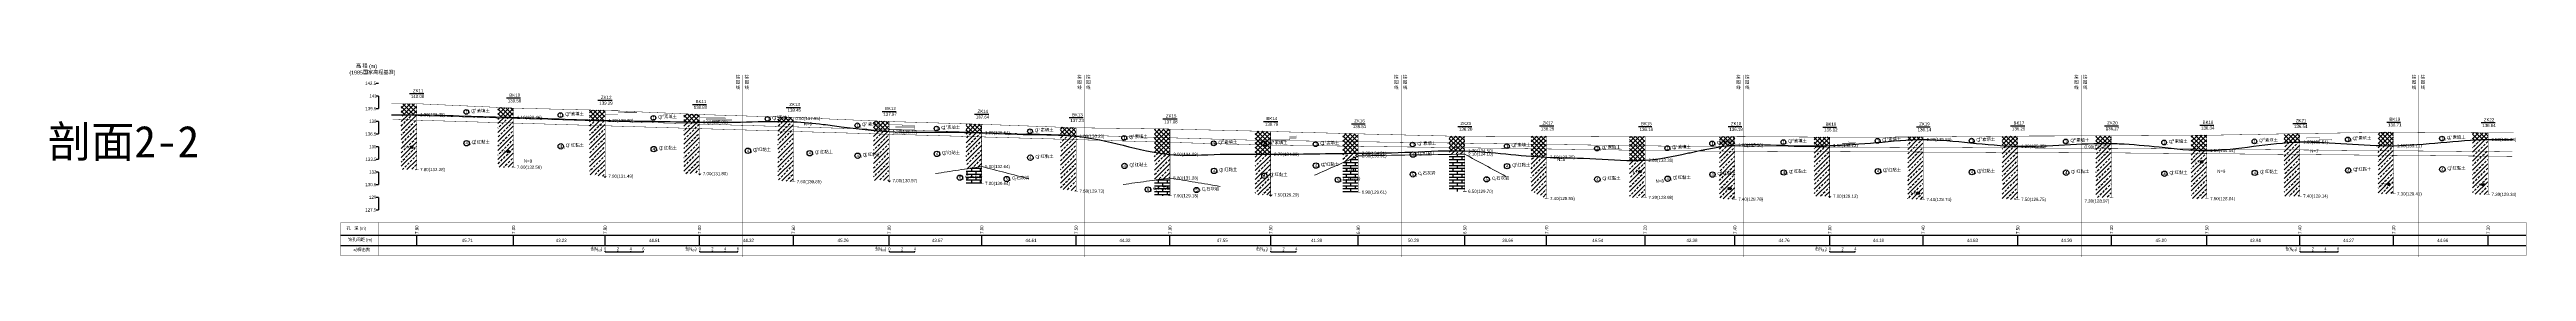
# Model space of a CAD drawing. Header units: inches. Extents: x -205 to 12199, y -11610 to -150.
# Drawn here: x -178 to 1771, y -654 to -502 of the extents above; entities that cross this region are included whole.
import ezdxf
from ezdxf.enums import TextEntityAlignment as Align

# ---------------------------------------------------------------- set-up
doc = ezdxf.new("R2010")
doc.units = ezdxf.units.IN
doc.header["$MEASUREMENT"] = 0
doc.linetypes.add('ACAD_ISO03W100', pattern=[30, 12, -18])
doc.linetypes.add('ACAD_ISO05W100', pattern=[34, 24, -3, 0.5, -3, 0.5, -3])
for name, color, linetype in [('GiCAD_PouMian', 7, 'Continuous'), ('GICAD_QUYANG', 7, 'Continuous'), ('地质-原位曲线', 7, 'Continuous'), ('地质-图框', 7, 'Continuous'), ('地质-地层符号', 3, 'Continuous'), ('地质-地层线', 7, 'Continuous'), ('地质-地面线', 7, 'Continuous'), ('地质-填充花纹', 4, 'Continuous'), ('地质-文字', 7, 'Continuous'), ('地质-标注栏', 7, 'Continuous'), ('地质-标贯', 7, 'Continuous'), ('地质-钻孔', 7, 'Continuous'), ('管底', 7, 'Continuous'), ('红线', 1, 'ACAD_ISO05W100')]:
    doc.layers.add(name, color=color, linetype=linetype)
doc.styles.add('LZ_PMT_LINE', font='', dxfattribs={"height": 2})
doc.styles.get("Standard").update_dxf_attribs({"font": ''})
doc.styles.add('地层编号', font='Comfont.shx', dxfattribs={"width": 0.7, "height": 2.5, "bigfont": 'Hztxt12a.shx'})
doc.styles.add('宋体', font='')
doc.styles.add('层底标注', font='Comfont.shx', dxfattribs={"width": 0.7, "height": 2.5, "bigfont": 'Hztxt12a.shx'})
doc.styles.add('岩土名称', font='Comfont.shx', dxfattribs={"width": 0.7, "height": 2.5, "bigfont": 'Hztxt12a.shx'})
doc.styles.add('时代', font='Comfont.shx', dxfattribs={"width": 0.7, "height": 2.5, "bigfont": 'Hztxt12a.shx'})
doc.styles.add('标注栏数据', font='Comfont.shx', dxfattribs={"width": 0.7, "height": 2.5, "bigfont": 'Hztxt12a.shx'})
doc.styles.add('标贯动探', font='Comfont.shx', dxfattribs={"width": 0.7, "height": 2.5, "bigfont": 'Hztxt12a.shx'})
doc.styles.add('钻孔标注', font='Comfont.shx', dxfattribs={"width": 0.7, "height": 2.5, "bigfont": 'Hztxt12a.shx'})
doc.styles.add('高程系统', font='Comfont.shx', dxfattribs={"width": 0.7, "height": 3, "bigfont": 'Hztxt12a.shx'})
doc.styles.get('LZ_PMT_LINE').set_extended_font_data('SimSun')
doc.styles.get('Standard').set_extended_font_data('SimSun')
doc.styles.get('宋体').set_extended_font_data('宋体')
doc.linetypes.add('bzhjcx', pattern='A,0.001,[2,XX1.shx,S=1,R=0,X=1,Y=0],-2', length=2.001)
doc.linetypes.add('swx', pattern='A,7,-1.5,["●",LZ_PMT_LINE,S=0.05,R=0,X=0,Y=0],-1.5', length=10)
pattern_1 = [(45, (-1700.373, -719.9534), (-3.535534, 3.535534), []), (45, (-1696.8375, -719.9534), (-3.535534, 3.535534), [2, -1])]
pattern_2 = [(45, (-1700.373, -719.9534), (-1.767767, 1.767767), []), (135, (-1700.373, -719.9534), (-1.767767, -1.767767), [])]
pattern_3 = [(45, (-1790.373, -719.9534), (-3.535534, 3.535534), []), (45, (-1786.8375, -719.9534), (-3.535534, 3.535534), [2, -1])]
pattern_4 = [(45, (-1790.373, -719.9534), (-1.767767, 1.767767), []), (135, (-1790.373, -719.9534), (-1.767767, -1.767767), [])]
pattern_5 = [(0, (-1790.373, -719.9534), (0, 2.3), []), (90, (-1790.373, -719.9534), (-3.5, 2.3), [2.3, -2.3])]
pattern_6 = [(45, (-1880.373, -719.9534), (-3.535534, 3.535534), []), (45, (-1876.8375, -719.9534), (-3.535534, 3.535534), [2, -1])]
pattern_7 = [(45, (-1880.373, -719.9534), (-1.767767, 1.767767), []), (135, (-1880.373, -719.9534), (-1.767767, -1.767767), [])]
pattern_8 = [(0, (-1880.373, -719.9534), (0, 2.3), []), (90, (-1880.373, -719.9534), (-3.5, 2.3), [2.3, -2.3])]
pattern_9 = [(45, (-1970.373, -719.9534), (-3.535534, 3.535534), []), (45, (-1966.8375, -719.9534), (-3.535534, 3.535534), [2, -1])]
pattern_10 = [(45, (-1970.373, -719.9534), (-1.767767, 1.767767), []), (135, (-1970.373, -719.9534), (-1.767767, -1.767767), [])]
pattern_11 = [(45, (-2075.145, -719.9534), (-3.535534, 3.535534), []), (45, (-2071.6095, -719.9534), (-3.535534, 3.535534), [2, -1])]
pattern_12 = [(45, (-2075.145, -719.9534), (-1.767767, 1.767767), []), (135, (-2075.145, -719.9534), (-1.767767, -1.767767), [])]

# ---------------------------------------------------------------- blocks, each defined once
blk = doc.blocks.new('gkqy_yuan.dwg不标')
at = {"layer": 'GiCAD_PouMian'}
h = blk.add_hatch(color=7, dxfattribs=at)
edge = h.paths.add_edge_path()
edge.add_arc((0, 0), 1, 0, 360)
at = {"layer": 'GICAD_QUYANG', "color": 7}
blk.add_circle((0, 0), 1, dxfattribs=at)
blk = doc.blocks.new('gkqy_yan.dwg不标', base_point=(0, -1))
at = {"color": 7}
blk.add_solid([(-0.5, -2), (-0.5, 0), (0.5, -2), (0.5, 0)], dxfattribs=at)

msp = doc.modelspace()

# ---------------------------------------------------------------- hatches: boundary and pattern name
at = {"layer": '地质-填充花纹', "linetype": 'Continuous'}
h = msp.add_hatch(dxfattribs=at)
h.set_pattern_fill('GKSTT', scale=0.5, style=0, pattern_type=2)
h.set_pattern_definition(pattern_2)
h.paths.add_polyline_path([(110.57309, -541.93688), (105.82308, -541.92781), (100.82309, -541.93736), (98.57309, -541.93736), (98.57309, -533.27069), (110.57309, -533.27069)])
h = msp.add_hatch(dxfattribs=at)
h.set_pattern_fill('GKFZNT', scale=0.5, style=0, pattern_type=2)
h.set_pattern_definition(pattern_1)
h.paths.add_polyline_path([(110.57309, -541.93688), (110.57309, -585.27069), (100.82094, -585.27069), (98.57309, -585.2687), (98.57309, -541.93736), (100.82309, -541.93736), (105.82308, -541.92781)])
h = msp.add_hatch(dxfattribs=at)
h.set_pattern_fill('GKSTT', scale=0.5, style=0, pattern_type=2)
h.set_pattern_definition(pattern_2)
h.paths.add_polyline_path([(186.76444, -536.72601), (186.76444, -544.06379), (178.90689, -543.84588), (174.76444, -543.73637), (174.76444, -536.18001)])
h = msp.add_hatch(dxfattribs=at)
h.set_pattern_fill('GKFZNT', scale=0.5, style=0, pattern_type=2)
h.set_pattern_definition(pattern_1)
h.paths.add_polyline_path([(178.90689, -543.84588), (186.76444, -544.06379), (186.76444, -583.40224), (180.67261, -583.35803), (179.34435, -583.40405), (174.76444, -583.40405), (174.76444, -543.73637)])
h = msp.add_hatch(dxfattribs=at)
h.set_pattern_fill('GKSTT', scale=0.5, style=0, pattern_type=2)
h.set_pattern_definition(pattern_2)
h.paths.add_polyline_path([(258.80343, -538.53117), (258.80343, -546.5306), (253.0148, -546.37269), (248.01721, -546.21753), (246.80343, -546.17655), (246.80343, -538.23133)])
h = msp.add_hatch(dxfattribs=at)
h.set_pattern_fill('GKSTT', scale=0.5, style=0, pattern_type=2)
h.set_pattern_definition(pattern_2)
h.paths.add_polyline_path([(333.14783, -541.79304), (333.14783, -547.80082), (326.22072, -547.71218), (321.22137, -547.63199), (321.14783, -547.63068), (321.14783, -541.26577)])
h = msp.add_hatch(dxfattribs=at)
h.set_pattern_fill('GKSTT', scale=0.5, style=0, pattern_type=2)
h.set_pattern_definition(pattern_2)
h.paths.add_polyline_path([(407.01732, -544.1295), (407.01732, -547.46281), (400.32781, -547.25094), (395.3281, -547.20263), (395.01732, -547.204), (395.01732, -543.75044)])
h = msp.add_hatch(dxfattribs=at)
h.set_pattern_fill('GKFZNT', scale=0.5, style=0, pattern_type=2)
h.set_pattern_definition(pattern_1)
h.paths.add_polyline_path([(248.01721, -546.21753), (253.0148, -546.37269), (258.80343, -546.5306), (258.80343, -590.52063), (253.04339, -590.13393), (247.04227, -589.47974), (246.80343, -589.45085), (246.80343, -546.17655)])
h = msp.add_hatch(dxfattribs=at)
h.set_pattern_fill('GKFZNT', scale=0.5, style=0, pattern_type=2)
h.set_pattern_definition(pattern_1)
h.paths.add_polyline_path([(321.22137, -547.63199), (326.22072, -547.71218), (333.14783, -547.80082), (333.14783, -588.47041), (327.20764, -588.464), (327.02593, -588.47068), (321.14783, -588.47068), (321.14783, -547.63068)])
h = msp.add_hatch(dxfattribs=at)
h.set_pattern_fill('GKFZNT', scale=0.5, style=0, pattern_type=2)
h.set_pattern_definition(pattern_1)
h.paths.add_polyline_path([(400.32781, -547.25094), (407.01732, -547.46281), (407.01732, -594.78879), (401.10602, -594.42789), (395.01732, -593.8591), (395.01732, -547.204), (395.3281, -547.20263)])
h = msp.add_hatch(dxfattribs=at)
h.set_pattern_fill('GKSTT', scale=0.5, style=0, pattern_type=2)
h.set_pattern_definition(pattern_4)
h.paths.add_polyline_path([(482.45755, -547.32676), (482.45755, -555.32019), (474.79217, -554.79379), (470.45755, -554.4072), (470.45755, -546.81775)])
h = msp.add_hatch(dxfattribs=at)
h.set_pattern_fill('GKFZNT', scale=0.5, style=0, pattern_type=2)
h.set_pattern_definition(pattern_3)
h.paths.add_polyline_path([(474.79217, -554.79379), (482.45755, -555.32019), (482.45755, -594.00403), (470.45755, -594.00403), (470.45755, -554.4072)])
h = msp.add_hatch(dxfattribs=at)
h.set_pattern_fill('GKSTT', scale=0.5, style=0, pattern_type=2)
h.set_pattern_definition(pattern_4)
h.paths.add_polyline_path([(555.24761, -549.52982), (555.24761, -556.19706), (549.10054, -556.02533), (544.10163, -555.92108), (543.24761, -555.90809), (543.24761, -549.16713)])
h = msp.add_hatch(dxfattribs=at)
h.set_pattern_fill('GKFZNT', scale=0.5, style=0, pattern_type=2)
h.set_pattern_definition(pattern_3)
h.paths.add_polyline_path([(544.10163, -555.92108), (549.10054, -556.02533), (555.24761, -556.19706), (555.24761, -582.90895), (547.18564, -584.14203), (543.24761, -584.74436), (543.24761, -555.90809)])
h = msp.add_hatch(dxfattribs=at)
h.set_pattern_fill('GKSTT', scale=0.5, style=0, pattern_type=2)
h.set_pattern_definition(pattern_4)
h.paths.add_polyline_path([(629.60265, -552.26154), (629.60265, -558.91625), (622.66226, -558.32904), (617.66941, -558.06348), (617.60265, -558.06119), (617.60265, -551.82041)])
h = msp.add_hatch(dxfattribs=at)
h.set_pattern_fill('GKFZNT', scale=0.5, style=0, pattern_type=2)
h.set_pattern_definition(pattern_3)
h.paths.add_polyline_path([(617.66941, -558.06348), (622.66226, -558.32904), (629.60265, -558.91625), (629.60265, -602.24654), (624.491, -601.7519), (619.15263, -600.83295), (617.60265, -600.468), (617.60265, -558.06119)])
h = msp.add_hatch(dxfattribs=at)
h.set_pattern_fill('GKSTT', scale=0.5, style=0, pattern_type=2)
h.set_pattern_definition(pattern_4)
h.paths.add_polyline_path([(703.46147, -553.26731), (703.46147, -573.24031), (696.11409, -572.34755), (691.46147, -571.58246), (691.46147, -553.10484)])
h = msp.add_hatch(dxfattribs=at)
h.set_pattern_fill('GKSTT', scale=0.5, style=0, pattern_type=2)
h.set_pattern_definition(pattern_7)
h.paths.add_polyline_path([(782.71825, -555.19798), (782.71825, -573.20339), (775.82299, -573.18424), (770.82309, -573.15289), (770.82309, -554.90781)])
h = msp.add_hatch(dxfattribs=at)
h.set_pattern_fill('GKSTT', scale=0.5, style=0, pattern_type=2)
h.set_pattern_definition(pattern_7)
h.paths.add_polyline_path([(851.69174, -557.06397), (851.69174, -572.40695), (842.45329, -572.51311), (839.69174, -572.54276), (839.69174, -556.73921)])
h = msp.add_hatch(dxfattribs=at)
h.set_pattern_fill('GKSTT', scale=0.5, style=0, pattern_type=2)
h.set_pattern_definition(pattern_7)
h.paths.add_polyline_path([(935.48994, -559.13122), (935.48994, -570.46635), (928.82055, -570.34977), (923.82065, -570.37083), (923.48994, -570.377), (923.48994, -558.83528)])
h = msp.add_hatch(dxfattribs=at)
h.set_pattern_fill('GKSTT', scale=0.5, style=0, pattern_type=2)
h.set_pattern_definition(pattern_7)
h.paths.add_polyline_path([(999.92329, -575.45672), (992.86788, -575.06204), (987.92329, -574.71918), (987.92329, -558.86741), (999.92329, -558.80533)])
h = msp.add_hatch(dxfattribs=at)
h.set_pattern_fill('GKSTT', scale=0.5, style=0, pattern_type=2)
h.set_pattern_definition(pattern_7)
h.paths.add_polyline_path([(1077.49731, -559.26925), (1077.49731, -577.94467), (1068.91878, -578.19339), (1065.49731, -578.13631), (1065.49731, -559.19705)])
h = msp.add_hatch(dxfattribs=at)
h.set_pattern_fill('GKSTT', scale=0.5, style=0, pattern_type=2)
h.set_pattern_definition(pattern_10)
h.paths.add_polyline_path([(1148.13719, -565.96218), (1142.56024, -566.51459), (1137.60449, -567.17704), (1136.13719, -567.4124), (1136.13719, -559.27075), (1148.13719, -559.27075)])
h = msp.add_hatch(dxfattribs=at)
h.set_pattern_fill('GKSTT', scale=0.5, style=0, pattern_type=2)
h.set_pattern_definition(pattern_10)
h.paths.add_polyline_path([(1222.72986, -559.66939), (1222.72986, -566.34315), (1215.6781, -566.5054), (1210.72986, -566.55431), (1210.72986, -559.60505)])
h = msp.add_hatch(dxfattribs=at)
h.set_pattern_fill('GKSTT', scale=0.5, style=0, pattern_type=2)
h.set_pattern_definition(pattern_10)
h.paths.add_polyline_path([(1296.36754, -561.54176), (1289.70767, -561.65864), (1284.71294, -561.88613), (1284.36754, -561.9082), (1284.36754, -559.55956), (1296.36754, -559.53783)])
h = msp.add_hatch(dxfattribs=at)
h.set_pattern_fill('GKFZNT', scale=0.5, style=0, pattern_type=2)
h.set_pattern_definition(pattern_9)
h.paths.add_polyline_path([(1296.36754, -608.86438), (1290.48016, -608.71537), (1284.36754, -608.48817), (1284.36754, -561.9082), (1284.71294, -561.88613), (1289.70767, -561.65864), (1296.36754, -561.54176)])
h = msp.add_hatch(dxfattribs=at)
h.set_pattern_fill('GKSTT', scale=0.5, style=0, pattern_type=2)
h.set_pattern_definition(pattern_10)
h.paths.add_polyline_path([(1370.7546, -566.79587), (1363.7113, -566.56584), (1358.7546, -566.303), (1358.7546, -558.9248), (1370.7546, -558.8065)])
h = msp.add_hatch(dxfattribs=at)
h.set_pattern_fill('GKSTT', scale=0.5, style=0, pattern_type=2)
h.set_pattern_definition(pattern_10)
h.paths.add_polyline_path([(1444.58151, -564.66899), (1437.89435, -564.62396), (1432.89481, -564.68796), (1432.58151, -564.69614), (1432.58151, -558.6928), (1444.58151, -558.67112)])
h = msp.add_hatch(dxfattribs=at)
h.set_pattern_fill('GKFZNT', scale=0.5, style=0, pattern_type=2)
h.set_pattern_definition(pattern_9)
h.paths.add_polyline_path([(1444.58151, -564.66899), (1444.58151, -607.33734), (1432.58151, -607.33734), (1432.58151, -564.69614), (1432.89481, -564.68796), (1437.89435, -564.62396)])
h = msp.add_hatch(dxfattribs=at)
h.set_pattern_fill('GKSTT', scale=0.5, style=0, pattern_type=2)
h.set_pattern_definition(pattern_12)
h.paths.add_polyline_path([(1519.57397, -570.20005), (1512.20434, -570.08171), (1507.57397, -569.84472), (1507.57397, -558.28028), (1519.57397, -558.20561)])
h = msp.add_hatch(dxfattribs=at)
h.set_pattern_fill('GKSTT', scale=0.5, style=0, pattern_type=2)
h.set_pattern_definition(pattern_12)
h.paths.add_polyline_path([(1592.81485, -563.54762), (1586.28166, -563.8143), (1581.29295, -564.14883), (1580.81485, -564.18977), (1580.81485, -557.09375), (1592.81485, -556.8753)])
h = msp.add_hatch(dxfattribs=at)
h.set_pattern_fill('GKFZNT', scale=0.5, style=0, pattern_type=2)
h.set_pattern_definition(pattern_11)
h.paths.add_polyline_path([(1592.81485, -606.20408), (1580.81485, -606.20408), (1580.81485, -564.18977), (1581.29295, -564.14883), (1586.28166, -563.8143), (1592.81485, -563.54762)])
h = msp.add_hatch(dxfattribs=at)
h.set_pattern_fill('GKSTT', scale=0.5, style=0, pattern_type=2)
h.set_pattern_definition(pattern_12)
h.paths.add_polyline_path([(1666.59866, -566.40404), (1659.91845, -566.40544), (1654.91956, -566.30271), (1654.59866, -566.29149), (1654.59866, -555.9255), (1666.59866, -555.74116)])
h = msp.add_hatch(dxfattribs=at)
h.set_pattern_fill('GKSTT', scale=0.5, style=0, pattern_type=2)
h.set_pattern_definition(pattern_12)
h.paths.add_polyline_path([(1741.02903, -556.20247), (1741.02903, -561.54413), (1733.97695, -561.7347), (1729.02903, -561.97562), (1729.02903, -556.12723)])
h = msp.add_hatch(dxfattribs=at)
h.set_pattern_fill('GKFZNT', scale=0.5, style=0, pattern_type=2)
h.set_pattern_definition(pattern_11)
h.paths.add_polyline_path([(1741.02903, -604.86968), (1735.07647, -604.84507), (1729.02903, -604.80347), (1729.02903, -561.97562), (1733.97695, -561.7347), (1741.02903, -561.54413)])
h = msp.add_hatch(dxfattribs=at)
h.set_pattern_fill('GKSHY', scale=0.5, style=0, pattern_type=2)
h.set_pattern_definition(pattern_5)
h.paths.add_polyline_path([(555.24761, -596.20404), (543.24761, -596.20404), (543.24761, -584.74436), (547.18564, -584.14203), (555.24761, -582.90895)])
h = msp.add_hatch(dxfattribs=at)
h.set_pattern_fill('GKFZNT', scale=0.5, style=0, pattern_type=2)
h.set_pattern_definition(pattern_3)
h.paths.add_polyline_path([(696.11409, -572.34755), (703.46147, -573.24031), (703.46147, -591.97234), (695.15081, -593.13506), (691.46147, -593.65122), (691.46147, -571.58246)])
h = msp.add_hatch(dxfattribs=at)
h.set_pattern_fill('GKFZNT', scale=0.5, style=0, pattern_type=2)
h.set_pattern_definition(pattern_6)
h.paths.add_polyline_path([(775.82299, -573.18424), (782.71825, -573.20339), (782.71825, -605.20408), (770.82309, -605.20408), (770.82309, -573.15289)])
h = msp.add_hatch(dxfattribs=at)
h.set_pattern_fill('GKFZNT', scale=0.5, style=0, pattern_type=2)
h.set_pattern_definition(pattern_6)
h.paths.add_polyline_path([(851.69174, -574.51571), (843.82984, -578.02643), (839.69174, -579.87429), (839.69174, -572.54276), (842.45329, -572.51311), (851.69174, -572.40695)])
h = msp.add_hatch(dxfattribs=at)
h.set_pattern_fill('GKSHY', scale=0.5, style=0, pattern_type=2)
h.set_pattern_definition(pattern_8)
h.paths.add_polyline_path([(851.69174, -603.07074), (839.69174, -603.07074), (839.69174, -579.87429), (843.82984, -578.02643), (851.69174, -574.51571)])
h = msp.add_hatch(dxfattribs=at)
h.set_pattern_fill('GKFZNT', scale=0.5, style=0, pattern_type=2)
h.set_pattern_definition(pattern_6)
h.paths.add_polyline_path([(935.48994, -570.46635), (935.48994, -573.14117), (928.83685, -573.24174), (923.83742, -573.31731), (923.48994, -573.32256), (923.48994, -570.377), (923.82065, -570.37083), (928.82055, -570.34977)])
h = msp.add_hatch(dxfattribs=at)
h.set_pattern_fill('GKSHY', scale=0.5, style=0, pattern_type=2)
h.set_pattern_definition(pattern_8)
h.paths.add_polyline_path([(935.48994, -602.47072), (923.48994, -602.47072), (923.48994, -573.32256), (923.83742, -573.31731), (928.83685, -573.24174), (935.48994, -573.14117)])
h = msp.add_hatch(dxfattribs=at)
h.set_pattern_fill('GKFZNT', scale=0.5, style=0, pattern_type=2)
h.set_pattern_definition(pattern_6)
h.paths.add_polyline_path([(992.86788, -575.06204), (999.92329, -575.45672), (999.92329, -608.0394), (994.6199, -605.96102), (989.30772, -602.81289), (987.92329, -601.90835), (987.92329, -574.71918)])
h = msp.add_hatch(dxfattribs=at)
h.set_pattern_fill('GKFZNT', scale=0.5, style=0, pattern_type=2)
h.set_pattern_definition(pattern_6)
h.paths.add_polyline_path([(1077.49731, -607.27075), (1065.49731, -607.27075), (1065.49731, -578.13631), (1068.91878, -578.19339), (1077.49731, -577.94467)])
h = msp.add_hatch(dxfattribs=at)
h.set_pattern_fill('GKFZNT', scale=0.5, style=0, pattern_type=2)
h.set_pattern_definition(pattern_9)
h.paths.add_polyline_path([(1148.13719, -608.60239), (1142.50096, -608.56407), (1136.61417, -608.43041), (1136.13719, -608.41748), (1136.13719, -567.4124), (1137.60449, -567.17704), (1142.56024, -566.51459), (1148.13719, -565.96218)])
h = msp.add_hatch(dxfattribs=at)
h.set_pattern_fill('GKFZNT', scale=0.5, style=0, pattern_type=2)
h.set_pattern_definition(pattern_9)
h.paths.add_polyline_path([(1222.72986, -606.3374), (1210.72986, -606.3374), (1210.72986, -566.55431), (1215.6781, -566.5054), (1222.72986, -566.34315)])
h = msp.add_hatch(dxfattribs=at)
h.set_pattern_fill('GKFZNT', scale=0.5, style=0, pattern_type=2)
h.set_pattern_definition(pattern_9)
h.paths.add_polyline_path([(1363.7113, -566.56584), (1370.7546, -566.79587), (1370.7546, -608.80404), (1358.7546, -608.80404), (1358.7546, -566.303)])
h = msp.add_hatch(dxfattribs=at)
h.set_pattern_fill('GKFZNT', scale=0.5, style=0, pattern_type=2)
h.set_pattern_definition(pattern_11)
h.paths.add_polyline_path([(1512.20434, -570.08171), (1519.57397, -570.20005), (1519.57397, -608.20367), (1513.57508, -608.19436), (1507.57397, -608.10612), (1507.57397, -569.84472)])
h = msp.add_hatch(dxfattribs=at)
h.set_pattern_fill('GKFZNT', scale=0.5, style=0, pattern_type=2)
h.set_pattern_definition(pattern_11)
h.paths.add_polyline_path([(1654.91956, -566.30271), (1659.91845, -566.40544), (1666.59866, -566.40404), (1666.59866, -604.40399), (1654.59866, -604.40399), (1654.59866, -566.29149)])
h = msp.add_hatch(dxfattribs=at)
h.set_pattern_fill('GKSHY', scale=0.5, style=0, pattern_type=2)
h.set_pattern_definition(pattern_5)
h.paths.add_polyline_path([(703.46147, -605.93736), (691.46147, -605.93736), (691.46147, -593.65122), (695.15081, -593.13506), (703.46147, -591.97234)])

# ---------------------------------------------------------------- linework, layer by layer
at = {"layer": '地质-原位曲线', "color": 7, "linetype": 'Continuous'}
for p, q in [((259.20342, -650.13737), (259.20342, -649.63737)), ((259.20342, -650.13737), (289.20342, -650.13737)), ((269.20342, -650.13737), (269.20342, -649.63737)), ((279.20342, -650.13737), (279.20342, -649.63737)), ((289.20342, -650.13737), (289.20342, -649.63737)), ((333.54778, -650.13737), (333.54778, -649.63737)), ((333.54778, -650.13737), (363.54778, -650.13737)), ((343.54778, -650.13737), (343.54778, -649.63737)), ((353.54778, -650.13737), (353.54778, -649.63737)), ((363.54778, -650.13737), (363.54778, -649.63737)), ((482.85747, -650.13737), (482.85747, -649.63737)), ((482.85747, -650.13737), (502.85747, -650.13737)), ((492.85747, -650.13737), (492.85747, -649.63737)), ((502.85747, -650.13737), (502.85747, -649.63737)), ((783.11822, -650.13737), (783.11822, -649.63737)), ((783.11822, -650.13737), (803.11822, -650.13737)), ((793.11822, -650.13737), (793.11822, -649.63737)), ((803.11822, -650.13737), (803.11822, -649.63737)), ((1223.12993, -650.13737), (1223.12993, -649.63737)), ((1223.12993, -650.13737), (1243.12993, -650.13737)), ((1233.12993, -650.13737), (1233.12993, -649.63737)), ((1243.12993, -650.13737), (1243.12993, -649.63737)), ((1593.21484, -650.13737), (1593.21484, -649.63737)), ((1593.21484, -650.13737), (1623.21484, -650.13737)), ((1603.21484, -650.13737), (1603.21484, -649.63737)), ((1613.21484, -650.13737), (1613.21484, -649.63737)), ((1623.21484, -650.13737), (1623.21484, -649.63737))]:
    msp.add_line(p, q, dxfattribs=at)
at = {"layer": '地质-原位曲线', "color": 7, "linetype": 'Continuous', "const_width": 0.2, "flags": 128}
for points in [[(259.20342, -538.53741), (269.20342, -538.53741), (269.20342, -539.20408), (274.20342, -539.20408), (274.20342, -539.87075), (284.20342, -539.87075), (284.20342, -540.53741), (269.20342, -540.53741), (269.20342, -541.20408), (269.20342, -541.20408), (269.20342, -541.87075), (259.20342, -541.87075)], [(333.54778, -544.47068), (353.5479, -544.47068), (353.5479, -545.13735), (338.54778, -545.13735), (338.54778, -545.80401), (358.5479, -545.80401), (358.5479, -546.47068), (343.54778, -546.47068), (343.54778, -547.13735), (348.5479, -547.13735), (348.5479, -547.80401), (333.54778, -547.80401)], [(482.85747, -550.00402), (492.85747, -550.00402), (492.85747, -550.67069), (502.85747, -550.67069), (502.85747, -551.33737), (487.85747, -551.33737), (487.85747, -552.00402), (502.85747, -552.00402), (502.85747, -552.67069), (502.85747, -552.67069), (502.85747, -553.33737), (482.85747, -553.33737)], [(783.11822, -558.53741), (803.11822, -558.53741), (803.11822, -559.20408), (798.11822, -559.20408), (798.11822, -559.87075), (803.11822, -559.87075), (803.11822, -560.53741), (798.11822, -560.53741), (798.11822, -561.20408), (798.11822, -561.20408), (798.11822, -561.87075), (783.11822, -561.87075)], [(1223.12993, -563.00407), (1238.12993, -563.00407), (1238.12993, -563.67074), (1243.12993, -563.67074), (1243.12993, -564.3374), (1233.12993, -564.3374), (1233.12993, -565.00407), (1243.12993, -565.00407), (1243.12993, -565.67074), (1238.12993, -565.67074), (1238.12993, -566.3374), (1223.12993, -566.3374)], [(1593.21484, -559.53741), (1608.21484, -559.53741), (1608.21484, -560.20408), (1598.21484, -560.20408), (1598.21484, -560.87075), (1608.21484, -560.87075), (1608.21484, -561.53741), (1618.21484, -561.53741), (1618.21484, -562.20408), (1608.21484, -562.20408), (1608.21484, -562.87075), (1593.21484, -562.87075)]]:
    msp.add_lwpolyline(points, dxfattribs=at)
at = {"layer": '地质-地层符号', "color": 7, "linetype": 'Continuous'}
for centre, major_axis in [((149.79377, -539.80404), (0, 1.875)), ((223.90893, -542.27073), (0, 1.875)), ((297.10063, -544.47072), (0, 1.875)), ((386.93628, -545.29912), (0, 1.875)), ((150.04377, -564.47071), (0, 2.125)), ((224.15893, -566.9374), (0, 2.125)), ((457.64032, -550.37092), (0, 1.875)), ((519.97758, -552.90403), (0, 1.875)), ((593.55013, -555.03739), (0, 1.875)), ((667.65706, -560.23738), (0, 1.875)), ((738.14228, -564.5571), (0, 1.875)), ((777.77067, -564.92158), (0, 1.875)), ((818.33, -565.27074), (0, 1.875)), ((894.71584, -565.57073), (0, 1.875)), ((968.83161, -566.77071), (0, 1.875)), ((1130.48014, -564.69886), (0, 1.875)), ((1186.55853, -563.60408), (0, 1.875)), ((1260.6737, -562.57072), (0, 1.875)), ((1334.68607, -562.4707), (0, 1.875)), ((1408.79305, -563.03736), (0, 1.875)), ((1486.19853, -563.89119), (0, 1.875)), ((1557.31941, -563.00407), (0, 1.875)), ((1630.83176, -561.43737), (0, 1.875)), ((1704.93884, -560.77068), (0, 1.875)), ((297.35063, -569.13738), (0, 2.125)), ((371.45758, -570.43737), (0, 2.125)), ((420.17021, -572.35104), (0, 2.125)), ((457.89032, -574.36708), (0, 2.125)), ((520.22758, -572.90403), (0, 2.125)), ((593.80013, -575.87077), (0, 2.125)), ((667.90706, -582.40409), (0, 2.125)), ((738.39228, -586.28959), (0, 2.125)), ((818.58, -582.10416), (0, 2.125)), ((894.96584, -573.40406), (0, 2.125)), ((969.08161, -582.60403), (0, 2.125)), ((1039.8353, -568.67073), (0, 1.875)), ((1095.1602, -568.34336), (0, 1.875)), ((1260.9237, -586.57072), (0, 2.125)), ((1631.08176, -585.93737), (0, 2.125)), ((1705.18884, -585.10402), (0, 2.125)), ((538.38392, -591.729), (0, 2.08333)), ((575.1697, -592.76238), (0, 2.08333)), ((686.3306, -601.029), (0, 2.08333)), ((724.6085, -601.39566), (0, 2.08333)), ((778.02067, -590.17632), (0, 2.125)), ((835.7817, -593.38741), (0, 2.08333)), ((894.92418, -589.07073), (0, 2.08333)), ((952.93161, -592.97905), (0, 2.08333)), ((1040.0853, -593.00406), (0, 2.125)), ((1095.4102, -592.4968), (0, 2.125)), ((1130.73014, -589.18629), (0, 2.125)), ((1186.80853, -587.60408), (0, 2.125)), ((1334.93607, -587.30404), (0, 2.125)), ((1409.04305, -587.70402), (0, 2.125)), ((1486.44853, -588.58094), (0, 2.125)), ((1557.56941, -587.8374), (0, 2.125))]:
    msp.add_ellipse(centre, major_axis=major_axis, ratio=1, dxfattribs=at)
at = {"layer": '地质-地层线', "color": 7, "lineweight": 25}
for points, knots in [([(90.82309, -541.93736), (94.15638, -541.94019), (100.82297, -541.94585), (120.19434, -541.86362), (148.91642, -543.15035), (186.32699, -543.96372), (223.03445, -545.27967), (259.42797, -546.73239), (296.22623, -547.08102), (333.31905, -547.96947), (370.31895, -547.85926), (402.88881, -546.59054), (422.98369, -548.63638), (430.82309, -549.58577)], [0, 0, 0, 0, 10, 20, 58.1106083343, 96.2212166686, 132.2618166446, 168.3024166206, 205.4800140444, 242.6576114682, 279.5927319297, 316.5278523912, 340.1935334227, 340.1935334227, 340.1935334227, 340.1935334227]), ([(430.82309, -549.58577), (435.54646, -550.15779), (452.82196, -552.45109), (482.14831, -556.18449), (519.11124, -555.63598), (555.78078, -555.90534), (592.62754, -558.02755), (630.16686, -557.42195), (666.78241, -566.01208), (704.18577, -575.34917), (739.31584, -572.9145), (761.6727, -573.09046), (770.82309, -573.15289)], [340.1935334227, 340.1935334227, 340.1935334227, 340.1935334227, 354.4524885784, 392.3771247655, 428.7747328945, 465.1723410235, 502.374974098, 539.5776071726, 577.1959825297, 614.8143578868, 654.4427631477, 681.9162355831, 681.9162355831, 681.9162355831, 681.9162355831]), ([(1110.82309, -572.43074), (1111.57117, -572.26631), (1124.05004, -569.52029), (1148.73672, -564.26992), (1185.71617, -566.42733), (1222.85914, -566.87237), (1259.79478, -564.13658), (1296.75059, -560.20168), (1333.81527, -564.28234), (1370.86542, -567.69651), (1407.91714, -565.73967), (1434.54405, -564.3236), (1448.82643, -564.77257), (1450.82309, -564.85595)], [1022.6514983157, 1022.6514983157, 1022.6514983157, 1022.6514983157, 1024.9360226006, 1060.7619638306, 1098.0588365207, 1135.3557092108, 1172.2526861688, 1209.1496631268, 1246.4362979712, 1283.7229328156, 1320.6517967687, 1357.5806607219, 1363.5839959952, 1363.5839959952, 1363.5839959952, 1363.5839959952]), ([(1450.82309, -564.85595), (1461.33128, -565.29477), (1484.31497, -567.50531), (1519.56365, -571.80028), (1556.44933, -566.77597), (1593.08031, -562.3517), (1629.96282, -565.03349), (1666.98315, -567.34994), (1704.07007, -563.97852), (1732.17548, -561.38546), (1751.27966, -561.55514), (1757.94591, -561.5433), (1761.27903, -561.53737)], [1363.5839959952, 1363.5839959952, 1363.5839959952, 1363.5839959952, 1395.1788234448, 1432.7769861676, 1469.5488207673, 1506.3206553669, 1543.2403895314, 1580.1601236959, 1617.4547779508, 1654.7494322057, 1664.7494322057, 1674.7494322057, 1674.7494322057, 1674.7494322057, 1674.7494322057]), ([(770.82309, -573.15289), (774.87144, -573.18051), (790.40445, -573.2793), (817.45694, -572.73608), (854.41837, -572.4309), (893.83072, -571.74625), (932.57443, -569.36253), (967.95417, -573.05167), (1002.31887, -576.11507), (1038.92822, -575.98606), (1076.13027, -579.9688), (1099.83972, -574.8449), (1110.82309, -572.43074)], [681.9162355831, 681.9162355831, 681.9162355831, 681.9162355831, 694.0711684086, 728.5602333118, 763.0492982151, 804.95954739, 846.8697965649, 879.1833225396, 911.4968485143, 950.3034649424, 989.1100813706, 1022.6514983157, 1022.6514983157, 1022.6514983157, 1022.6514983157])]:
    msp.add_open_spline(points, degree=3, knots=knots, dxfattribs=at)
at = {"layer": '地质-地层线', "color": 7, "linetype": 'bzhjcx', "lineweight": 0}
for points in [[(519.10358, -588.43722), (537.30059, -585.65396), (555.49761, -582.87071)], [(555.49761, -582.87071), (574.08587, -587.72058), (592.67413, -592.57046)], [(817.456, -589.80363), (834.69887, -582.10385), (851.94174, -574.40407)], [(851.94174, -574.40407), (893.84084, -573.77073), (935.73994, -573.13739)], [(935.73994, -573.13739), (951.84778, -581.88711), (967.95561, -590.63684)], [(666.78306, -597.10391), (685.24726, -594.52063), (703.71147, -591.93736)], [(703.71147, -591.93736), (723.52517, -595.25396), (743.33886, -598.57055)]]:
    msp.add_spline(points, degree=3, dxfattribs=at)
at = {"layer": '地质-地面线', "color": 7, "linetype": 'Continuous', "const_width": 0.3}
for points in [[(90.82309, -533.27069), (110.82309, -533.27069), (187.01444, -536.73738), (259.05343, -538.53742), (333.39783, -541.80402), (407.26732, -544.13739), (430.82309, -545.13656)], [(430.82309, -545.13656), (482.70755, -547.33736), (555.49761, -549.53737), (629.85265, -552.27073), (703.71147, -553.27069), (770.82309, -554.90781)], [(770.82309, -554.90781), (782.96825, -555.20408), (851.94174, -557.07074), (935.73994, -559.13739), (1000.17329, -558.80403), (1077.74731, -559.27075), (1110.82309, -559.27075)], [(1110.82309, -559.27075), (1148.38719, -559.27075), (1222.97986, -559.67073), (1296.61754, -559.53737), (1371.0046, -558.80403), (1444.83151, -558.67067), (1450.82309, -558.63339)], [(1450.82309, -558.63339), (1519.82397, -558.20406), (1593.06485, -556.87075), (1666.84866, -555.73732), (1741.27903, -556.20404), (1761.27903, -556.20404)]]:
    msp.add_lwpolyline(points, dxfattribs=at)
at = {"layer": '地质-文字', "color": 7, "linetype": 'Continuous'}
for p, q in [((78.82309, -517.13737), (80.82309, -517.13737)), ((78.82309, -527.13737), (80.82309, -527.13737)), ((78.82309, -537.13737), (80.82309, -537.13737)), ((78.82309, -547.13737), (80.82309, -547.13737)), ((78.82309, -557.13737), (80.82309, -557.13737)), ((78.82309, -567.13737), (80.82309, -567.13737)), ((78.82309, -577.13737), (80.82309, -577.13737)), ((78.82309, -587.13737), (80.82309, -587.13737)), ((78.82309, -597.13737), (80.82309, -597.13737)), ((78.82309, -607.13737), (80.82309, -607.13737)), ((78.82309, -617.13737), (80.82309, -617.13737))]:
    msp.add_line(p, q, dxfattribs=at)
at = {"layer": '地质-文字', "color": 7, "linetype": 'Continuous', "flags": 128}
for points, const_width in [([(80.32309, -517.13737), (81.32309, -517.13737)], 0.1), ([(80.32309, -517.13737), (80.32309, -627.13737)], 0.1), ([(81.32309, -517.13737), (81.32309, -627.13737)], 0.1), ([(80.82309, -527.13737), (80.82309, -537.13737)], 1), ([(80.82309, -547.13737), (80.82309, -557.13737)], 1), ([(80.82309, -567.13737), (80.82309, -577.13737)], 1), ([(80.82309, -587.13737), (80.82309, -597.13737)], 1), ([(80.82309, -607.13737), (80.82309, -617.13737)], 1), ([(80.82309, -627.13737), (80.82309, -627.13737)], 1)]:
    msp.add_lwpolyline(points, dxfattribs=dict(at, const_width=const_width))
at = {"layer": '地质-标注栏', "color": 7, "linetype": 'Continuous', "const_width": 0.3}
for points in [[(50.82305, -627.13737), (440.82305, -627.13737)], [(50.82305, -627.13737), (50.82305, -653.13737)], [(80.82305, -627.13737), (80.82305, -653.13737)], [(390.82305, -627.13737), (780.82305, -627.13737)], [(730.82305, -627.13737), (1120.82305, -627.13737)], [(1070.82305, -627.13737), (1460.82305, -627.13737)], [(1410.823, -627.13737), (1771.27894, -627.13737)], [(1771.27894, -627.13737), (1771.27894, -653.13737)], [(50.82305, -653.13737), (440.82305, -653.13737)], [(390.82305, -653.13737), (780.82305, -653.13737)], [(730.82305, -653.13737), (1120.82305, -653.13737)], [(1070.82305, -653.13737), (1460.82305, -653.13737)], [(1410.823, -653.13737), (1771.27894, -653.13737)]]:
    msp.add_lwpolyline(points, dxfattribs=at)
at = {"layer": '地质-标注栏', "color": 7, "linetype": 'Continuous'}
for points in [[(50.82305, -637.13737), (440.82305, -637.13737)], [(110.82309, -645.13737), (110.82309, -637.13737)], [(187.01444, -645.13737), (187.01444, -637.13737)], [(187.01444, -645.13737), (187.01444, -637.13737)], [(259.05343, -645.13737), (259.05343, -637.13737)], [(259.05343, -645.13737), (259.05343, -637.13737)], [(333.39783, -645.13737), (333.39783, -637.13737)], [(333.39783, -645.13737), (333.39783, -637.13737)], [(390.82305, -637.13737), (780.82305, -637.13737)], [(407.26732, -645.13737), (407.26732, -637.13737)], [(407.26732, -645.13737), (407.26732, -637.13737)], [(482.70755, -645.13737), (482.70755, -637.13737)], [(482.70755, -645.13737), (482.70755, -637.13737)], [(555.49761, -645.13737), (555.49761, -637.13737)], [(555.49761, -645.13737), (555.49761, -637.13737)], [(629.85265, -645.13737), (629.85265, -637.13737)], [(629.85265, -645.13737), (629.85265, -637.13737)], [(703.71147, -645.13737), (703.71147, -637.13737)], [(703.71147, -645.13737), (703.71147, -637.13737)], [(730.82305, -637.13737), (1120.82305, -637.13737)], [(782.96825, -645.13737), (782.96825, -637.13737)], [(782.96825, -645.13737), (782.96825, -637.13737)], [(851.94174, -645.13737), (851.94174, -637.13737)], [(851.94174, -645.13737), (851.94174, -637.13737)], [(935.73994, -645.13737), (935.73994, -637.13737)], [(935.73994, -645.13737), (935.73994, -637.13737)], [(1000.17329, -645.13737), (1000.17329, -637.13737)], [(1000.17329, -645.13737), (1000.17329, -637.13737)], [(1070.82305, -637.13737), (1460.82305, -637.13737)], [(1077.74731, -645.13737), (1077.74731, -637.13737)], [(1077.74731, -645.13737), (1077.74731, -637.13737)], [(1148.38719, -645.13737), (1148.38719, -637.13737)], [(1148.38719, -645.13737), (1148.38719, -637.13737)], [(1222.97986, -645.13737), (1222.97986, -637.13737)], [(1222.97986, -645.13737), (1222.97986, -637.13737)], [(1296.61754, -645.13737), (1296.61754, -637.13737)], [(1296.61754, -645.13737), (1296.61754, -637.13737)], [(1371.0046, -645.13737), (1371.0046, -637.13737)], [(1371.0046, -645.13737), (1371.0046, -637.13737)], [(1410.823, -637.13737), (1771.27894, -637.13737)], [(1444.83151, -645.13737), (1444.83151, -637.13737)], [(1444.83151, -645.13737), (1444.83151, -637.13737)], [(1519.82397, -645.13737), (1519.82397, -637.13737)], [(1519.82397, -645.13737), (1519.82397, -637.13737)], [(1593.06485, -645.13737), (1593.06485, -637.13737)], [(1593.06485, -645.13737), (1593.06485, -637.13737)], [(1666.84866, -645.13737), (1666.84866, -637.13737)], [(1666.84866, -645.13737), (1666.84866, -637.13737)], [(1741.27903, -645.13737), (1741.27903, -637.13737)], [(50.82305, -645.13737), (440.82305, -645.13737)], [(390.82305, -645.13737), (780.82305, -645.13737)], [(730.82305, -645.13737), (1120.82305, -645.13737)], [(1070.82305, -645.13737), (1460.82305, -645.13737)], [(1410.823, -645.13737), (1771.27894, -645.13737)]]:
    msp.add_lwpolyline(points, dxfattribs=at)
at = {"layer": '地质-钻孔', "color": 7, "linetype": 'Continuous'}
for p, q in [((105.16839, -525.27068), (116.47784, -525.27068)), ((181.44305, -528.73739), (192.58587, -528.73739)), ((253.48199, -530.53741), (264.62481, -530.53741)), ((327.82635, -533.80401), (338.96929, -533.80401)), ((401.6541, -536.13738), (412.88042, -536.13738)), ((477.13604, -539.33737), (488.27886, -539.33737)), ((549.88457, -541.53738), (561.11065, -541.53738)), ((624.32281, -544.27073), (635.38238, -544.27073)), ((698.13994, -545.27068), (709.28301, -545.27068)), ((777.39678, -547.20408), (788.5396, -547.20408)), ((846.57867, -549.07073), (857.30474, -549.07073)), ((930.16851, -551.13738), (941.31133, -551.13738)), ((994.60186, -550.80404), (1005.74468, -550.80404)), ((1072.38433, -551.27075), (1083.1104, -551.27075)), ((1143.02398, -551.27075), (1153.7503, -551.27075)), ((1217.61675, -551.67074), (1228.34307, -551.67074)), ((1291.2127, -551.53738), (1302.02227, -551.53738)), ((1365.43316, -550.80404), (1376.57598, -550.80404)), ((1439.26006, -550.67068), (1450.40288, -550.67068)), ((1514.25244, -550.20406), (1525.39551, -550.20406)), ((1587.45166, -548.87075), (1598.67798, -548.87075)), ((1661.48559, -547.73733), (1672.21167, -547.73733)), ((1735.66601, -548.20403), (1746.89209, -548.20403))]:
    msp.add_line(p, q, dxfattribs=at)
at = {"layer": '地质-钻孔', "color": 7, "const_width": 0.3, "flags": 128}
for points in [[(110.82309, -533.27069), (110.82309, -585.27069)], [(187.01444, -536.73739), (187.01444, -583.40405)], [(259.05343, -538.53741), (259.05343, -590.53742)], [(333.39783, -541.80402), (333.39783, -588.47068)], [(407.26732, -544.13739), (407.26732, -594.80406)], [(482.70755, -547.33736), (482.70755, -594.00403)], [(555.49761, -549.53737), (555.49761, -596.20404)], [(629.85265, -552.27073), (629.85265, -602.27073)], [(703.71147, -553.27069), (703.71147, -605.93736)], [(782.96825, -555.20408), (782.96825, -605.20408)], [(851.94174, -557.07074), (851.94174, -603.07074)], [(935.73994, -559.13739), (935.73994, -602.47072)], [(1000.17329, -558.80404), (1000.17329, -608.13737)], [(1077.74731, -559.27075), (1077.74731, -607.27075)], [(1148.38719, -559.27075), (1148.38719, -608.60409)], [(1222.97986, -559.67074), (1222.97986, -606.3374)], [(1296.61754, -559.53737), (1296.61754, -608.87071)], [(1371.0046, -558.80404), (1371.0046, -608.80404)], [(1444.83151, -558.67068), (1444.83151, -607.33734)], [(1519.82397, -558.20406), (1519.82397, -608.20406)], [(1593.06485, -556.87075), (1593.06485, -606.20408)], [(1666.84866, -555.73733), (1666.84866, -604.40399)], [(1741.27903, -556.20404), (1741.27903, -604.87071)]]:
    msp.add_lwpolyline(points, dxfattribs=at)
at = {"layer": '地质-钻孔', "color": 7, "linetype": 'Continuous', "const_width": 0.3, "flags": 128}
for points in [[(185.51444, -583.40405), (188.51444, -583.40405)], [(109.32309, -585.27069), (112.32309, -585.27069)], [(405.76732, -594.80406), (408.76732, -594.80406)], [(553.99761, -596.20404), (556.99761, -596.20404)], [(628.35265, -602.27073), (631.35265, -602.27073)], [(850.44174, -603.07074), (853.44174, -603.07074)], [(934.23994, -602.47072), (937.23994, -602.47072)], [(1665.34866, -604.40399), (1668.34866, -604.40399)], [(702.21147, -605.93736), (705.21147, -605.93736)], [(998.67329, -608.13737), (1001.67329, -608.13737)], [(1076.24731, -607.27075), (1079.24731, -607.27075)], [(1146.88719, -608.60409), (1149.88719, -608.60409)], [(1295.11754, -608.87071), (1298.11754, -608.87071)], [(1369.5046, -608.80404), (1372.5046, -608.80404)], [(1443.33151, -607.33734), (1446.33151, -607.33734)], [(1518.32397, -608.20406), (1521.32397, -608.20406)], [(1591.56485, -606.20408), (1594.56485, -606.20408)], [(1739.77903, -604.87071), (1742.77903, -604.87071)]]:
    msp.add_lwpolyline(points, dxfattribs=at)
at = {"layer": '地质-钻孔', "color": 7, "linetype": 'Continuous'}
for points in [[(257.55343, -590.53742), (260.55343, -590.53742), (259.05343, -592.03742)], [(331.89783, -588.47068), (334.89783, -588.47068), (333.39783, -589.97068)], [(481.20755, -594.00403), (484.20755, -594.00403), (482.70755, -595.50403)], [(781.46825, -605.20408), (784.46825, -605.20408), (782.96825, -606.70408)], [(1221.47986, -606.3374), (1224.47986, -606.3374), (1222.97986, -607.8374)]]:
    msp.add_solid(points, dxfattribs=at)
at = {"layer": '管底', "linetype": 'swx', "const_width": 0.3}
for points in [[(91.80582, -545.71103), (430.78432, -555.85884)], [(91.91354, -542.11264), (430.89204, -552.26046)], [(430.78432, -555.85884), (770.145, -565.7187)], [(430.88887, -552.26036), (770.24955, -562.12022)], [(770.19631, -562.11907), (1110.12111, -566.96469)], [(770.145, -565.7187), (1110.0698, -570.56432)], [(1110.0698, -570.56432), (1450.27365, -572.12779)], [(1110.08634, -566.96436), (1450.2902, -568.52783)], [(1450.27365, -572.12779), (1760.22382, -574.84511)], [(1450.30521, -568.52793), (1760.25538, -571.24524)]]:
    msp.add_lwpolyline(points, dxfattribs=at)
at = {"layer": '红线', "linetype": 'ACAD_ISO03W100', "ltscale": 0.4, "const_width": 0.2}
for points in [[(367.43342, -510.5233), (367.43342, -654.31421)], [(636.24116, -510.5233), (636.24116, -654.31421)], [(885.63485, -510.5233), (885.63485, -654.31421)], [(1154.9229, -510.5233), (1154.9229, -654.31421)], [(1420.93459, -510.5233), (1420.93459, -654.31421)], [(1686.71642, -510.5233), (1686.71642, -654.31421)]]:
    msp.add_lwpolyline(points, dxfattribs=at)

# ---------------------------------------------------------------- block references
at = {"layer": '地质-图框', "color": 7, "linetype": 'Continuous'}
for name, p in [('gkqy_yuan.dwg不标', (106.82309, -567.60403)), ('gkqy_yuan.dwg不标', (183.01444, -571.07072)), ('gkqy_yan.dwg不标', (847.94174, -585.73741)), ('gkqy_yuan.dwg不标', (1515.82397, -579.20406)), ('gkqy_yuan.dwg不标', (1073.74731, -586.93742)), ('gkqy_yuan.dwg不标', (1144.38719, -600.27075)), ('gkqy_yuan.dwg不标', (1292.61754, -603.87071)), ('gkqy_yuan.dwg不标', (1662.84866, -596.73733)), ('gkqy_yuan.dwg不标', (1737.27903, -597.20404))]:
    msp.add_blockref(name, p, dxfattribs=at)

# ---------------------------------------------------------------- texts
at = {"layer": 'GiCAD_PouMian', "color": 7, "style": '宋体'}
msp.add_text('剖面2-2', height=25, dxfattribs=at).set_placement((-179.68712, -575.68357))
at = {"layer": '地质-原位曲线', "color": 7, "linetype": 'Continuous', "style": '标注栏数据', "width": 0.7}
for s, height, p in [('击', 2.5, (247.68259, -649.13737)), ('(N', 2.5, (250.03259, -649.13737)), ('63.5', 1.5, (252.74092, -649.76237)), (')', 2.5, (255.75592, -649.13737)), ('击', 2.5, (322.02695, -649.13737)), ('(N', 2.5, (324.37695, -649.13737)), ('63.5', 1.5, (327.08528, -649.76237)), (')', 2.5, (330.10028, -649.13737)), ('击', 2.5, (471.33664, -649.13737)), ('(N', 2.5, (473.68664, -649.13737)), ('63.5', 1.5, (476.39497, -649.76237)), (')', 2.5, (479.40997, -649.13737)), ('击', 2.5, (771.59738, -649.13737)), ('(N', 2.5, (773.94738, -649.13737)), ('63.5', 1.5, (776.65572, -649.76237)), (')', 2.5, (779.67072, -649.13737)), ('击', 2.5, (1211.6091, -649.13737)), ('(N', 2.5, (1213.9591, -649.13737)), ('63.5', 1.5, (1216.66744, -649.76237)), (')', 2.5, (1219.68244, -649.13737)), ('击', 2.5, (1581.69401, -649.13737)), ('(N', 2.5, (1584.04401, -649.13737)), ('63.5', 1.5, (1586.75234, -649.76237)), (')', 2.5, (1589.76734, -649.13737))]:
    msp.add_text(s, height=height, dxfattribs=at).set_placement(p)
for s, p in [('0', (259.20342, -649.13737)), ('2', (269.20342, -649.13737)), ('4', (279.20342, -649.13737)), ('6', (289.20342, -649.13737)), ('0', (333.54778, -649.13737)), ('2', (343.54778, -649.13737)), ('4', (353.54778, -649.13737)), ('6', (363.54778, -649.13737)), ('0', (482.85747, -649.13737)), ('2', (492.85747, -649.13737)), ('4', (502.85747, -649.13737)), ('0', (783.11822, -649.13737)), ('2', (793.11822, -649.13737)), ('4', (803.11822, -649.13737)), ('0', (1223.12993, -649.13737)), ('2', (1233.12993, -649.13737)), ('4', (1243.12993, -649.13737)), ('0', (1593.21484, -649.13737)), ('2', (1603.21484, -649.13737)), ('4', (1613.21484, -649.13737)), ('6', (1623.21484, -649.13737))]:
    msp.add_text(s, height=2.5, dxfattribs=at).set_placement(p, align=Align.CENTER)
at = {"layer": '地质-图框', "color": 7, "linetype": 'Continuous', "width": 0.7}
for s, p in [('5.30', (100.94849, -568.60403)), ('5.30', (177.13985, -572.07072)), ('4.60', (842.56715, -586.73741)), ('3.30', (1509.94937, -580.20406)), ('4.30', (1067.87272, -587.93742)), ('6.30', (1138.51259, -601.27075)), ('6.80', (1286.74294, -604.87071)), ('6.30', (1656.97406, -597.73733)), ('6.30', (1731.40444, -598.20404))]:
    msp.add_text(s, height=2, dxfattribs=at).set_placement(p)
at = {"layer": '地质-地层符号', "color": 7, "linetype": 'Continuous'}
for s, height, style, p in [('1', 2.5, '地层编号', (149.16877, -541.05404)), ('1', 1.625, '地层编号', (151.66877, -541.25404)), ('Q', 2.5, '时代', (153.48127, -540.25404)), ('素填土', 2.5, '岩土名称', (158.14793, -540.25404)), ('1', 2.5, '地层编号', (223.28393, -543.52073)), ('1', 1.625, '地层编号', (225.78393, -543.72073)), ('Q', 2.5, '时代', (227.59643, -542.72073)), ('素填土', 2.5, '岩土名称', (232.2631, -542.72073)), ('1', 2.5, '地层编号', (296.47563, -545.72072)), ('1', 1.625, '地层编号', (298.97563, -545.92072)), ('Q', 2.5, '时代', (300.78813, -544.92072)), ('素填土', 2.5, '岩土名称', (305.4548, -544.92072)), ('1', 2.5, '地层编号', (386.31128, -546.54912)), ('1', 1.625, '地层编号', (388.81128, -546.74912)), ('Q', 2.5, '时代', (390.62378, -545.74912)), ('素填土', 2.5, '岩土名称', (395.29044, -545.74912)), ('4', 2.5, '地层编号', (149.16877, -565.72071)), ('1', 1.625, '地层编号', (152.16877, -565.92071)), ('Q', 2.5, '时代', (153.98127, -564.92071)), ('红黏土', 2.5, '岩土名称', (158.10627, -564.92071)), ('Q', 2.5, '时代', (228.09643, -567.3874)), ('红黏土', 2.5, '岩土名称', (232.22143, -567.3874)), ('1', 2.5, '地层编号', (457.01532, -551.62092)), ('1', 1.625, '地层编号', (459.51532, -551.82092)), ('Q', 2.5, '时代', (461.32782, -550.82092)), ('素填土', 2.5, '岩土名称', (465.99449, -550.82092)), ('1', 2.5, '地层编号', (519.35258, -554.15403)), ('1', 1.625, '地层编号', (521.85258, -554.35403)), ('Q', 2.5, '时代', (523.66508, -553.35403)), ('素填土', 2.5, '岩土名称', (528.33174, -553.35403)), ('1', 2.5, '地层编号', (592.92513, -556.28739)), ('1', 1.625, '地层编号', (595.42513, -556.48739)), ('Q', 2.5, '时代', (597.23763, -555.48739)), ('素填土', 2.5, '岩土名称', (601.90429, -555.48739)), ('1', 2.5, '地层编号', (667.03206, -561.48738)), ('1', 1.625, '地层编号', (669.53206, -561.68738)), ('Q', 2.5, '时代', (671.34456, -560.68738)), ('素填土', 2.5, '岩土名称', (676.01123, -560.68738)), ('1', 2.5, '地层编号', (737.51728, -565.8071)), ('1', 1.625, '地层编号', (740.01728, -566.0071)), ('Q', 2.5, '时代', (741.82978, -565.0071)), ('素填土', 2.5, '岩土名称', (746.49645, -565.0071)), ('1', 2.5, '地层编号', (777.14567, -566.17158)), ('1', 1.625, '地层编号', (779.64567, -566.37158)), ('Q', 2.5, '时代', (781.45817, -565.37158)), ('素填土', 2.5, '岩土名称', (786.12484, -565.37158)), ('1', 2.5, '地层编号', (817.705, -566.52074)), ('1', 1.625, '地层编号', (820.205, -566.72074)), ('Q', 2.5, '时代', (822.0175, -565.72074)), ('素填土', 2.5, '岩土名称', (826.68416, -565.72074)), ('1', 2.5, '地层编号', (894.09084, -566.82073)), ('1', 1.625, '地层编号', (896.59084, -567.02073)), ('Q', 2.5, '时代', (898.40334, -566.02073)), ('素填土', 2.5, '岩土名称', (903.07001, -566.02073)), ('Q', 2.5, '时代', (972.51911, -567.22071)), ('素填土', 2.5, '岩土名称', (977.18578, -567.22071)), ('1', 2.5, '地层编号', (1129.85514, -565.94886)), ('1', 1.625, '地层编号', (1132.35514, -566.14886)), ('Q', 2.5, '时代', (1134.16764, -565.14886)), ('素填土', 2.5, '岩土名称', (1138.83431, -565.14886)), ('1', 2.5, '地层编号', (1185.93353, -564.85408)), ('1', 1.625, '地层编号', (1188.43353, -565.05408)), ('Q', 2.5, '时代', (1190.24603, -564.05408)), ('素填土', 2.5, '岩土名称', (1194.91269, -564.05408)), ('1', 2.5, '地层编号', (1260.0487, -563.82072)), ('1', 1.625, '地层编号', (1262.5487, -564.02072)), ('Q', 2.5, '时代', (1264.3612, -563.02072)), ('素填土', 2.5, '岩土名称', (1269.02787, -563.02072)), ('1', 2.5, '地层编号', (1334.06107, -563.7207)), ('1', 1.625, '地层编号', (1336.56107, -563.9207)), ('Q', 2.5, '时代', (1338.37357, -562.9207)), ('素填土', 2.5, '岩土名称', (1343.04024, -562.9207)), ('1', 2.5, '地层编号', (1408.16805, -564.28736)), ('1', 1.625, '地层编号', (1410.66805, -564.48736)), ('Q', 2.5, '时代', (1412.48055, -563.48736)), ('素填土', 2.5, '岩土名称', (1417.14722, -563.48736)), ('1', 2.5, '地层编号', (1485.57353, -565.14119)), ('1', 1.625, '地层编号', (1488.07353, -565.34119)), ('Q', 2.5, '时代', (1489.88603, -564.34119)), ('素填土', 2.5, '岩土名称', (1494.5527, -564.34119)), ('1', 2.5, '地层编号', (1556.69441, -564.25407)), ('1', 1.625, '地层编号', (1559.19441, -564.45407)), ('Q', 2.5, '时代', (1561.00691, -563.45407)), ('素填土', 2.5, '岩土名称', (1565.67358, -563.45407)), ('1', 2.5, '地层编号', (1630.20676, -562.68737)), ('1', 1.625, '地层编号', (1632.70676, -562.88737)), ('Q', 2.5, '时代', (1634.51926, -561.88737)), ('素填土', 2.5, '岩土名称', (1639.18592, -561.88737)), ('1', 2.5, '地层编号', (1704.31384, -562.02068)), ('1', 1.625, '地层编号', (1706.81384, -562.22068)), ('Q', 2.5, '时代', (1708.62634, -561.22068)), ('素填土', 2.5, '岩土名称', (1713.29301, -561.22068)), ('4', 2.5, '地层编号', (223.28393, -568.1874)), ('1', 1.625, '地层编号', (226.28393, -568.3874)), ('4', 2.5, '地层编号', (296.47563, -570.38738)), ('1', 1.625, '地层编号', (299.47563, -570.58738)), ('Q', 2.5, '时代', (301.28813, -569.58738)), ('红黏土', 2.5, '岩土名称', (305.41313, -569.58738)), ('4', 2.5, '地层编号', (370.58258, -571.68737)), ('1', 1.625, '地层编号', (373.58258, -571.88737)), ('Q', 2.5, '时代', (375.39508, -570.88737)), ('红黏土', 2.5, '岩土名称', (379.52008, -570.88737)), ('4', 2.5, '地层编号', (419.29521, -573.60104)), ('1', 1.625, '地层编号', (422.29521, -573.80104)), ('Q', 2.5, '时代', (424.10771, -572.80104)), ('红黏土', 2.5, '岩土名称', (428.23271, -572.80104)), ('4', 2.5, '地层编号', (457.01532, -575.61708)), ('1', 1.625, '地层编号', (460.01532, -575.81708)), ('Q', 2.5, '时代', (461.82782, -574.81708)), ('红黏土', 2.5, '岩土名称', (465.95282, -574.81708)), ('4', 2.5, '地层编号', (519.35258, -574.15403)), ('1', 1.625, '地层编号', (522.35258, -574.35403)), ('Q', 2.5, '时代', (524.16508, -573.35403)), ('红黏土', 2.5, '岩土名称', (528.29008, -573.35403)), ('4', 2.5, '地层编号', (592.92513, -577.12077)), ('1', 1.625, '地层编号', (595.92513, -577.32077)), ('Q', 2.5, '时代', (597.73763, -576.32077)), ('红黏土', 2.5, '岩土名称', (601.86263, -576.32077)), ('4', 2.5, '地层编号', (667.03206, -583.65409)), ('1', 1.625, '地层编号', (670.03206, -583.85409)), ('Q', 2.5, '时代', (671.84456, -582.85409)), ('红黏土', 2.5, '岩土名称', (675.96956, -582.85409)), ('Q', 2.5, '时代', (742.32978, -586.73959)), ('红黏土', 2.5, '岩土名称', (746.45478, -586.73959)), ('4', 2.5, '地层编号', (817.705, -583.35416)), ('1', 1.625, '地层编号', (820.705, -583.55416)), ('Q', 2.5, '时代', (822.5175, -582.55416)), ('红黏土', 2.5, '岩土名称', (826.6425, -582.55416)), ('4', 2.5, '地层编号', (894.09084, -574.65406)), ('1', 1.625, '地层编号', (897.09084, -574.85406)), ('Q', 2.5, '时代', (898.90334, -573.85406)), ('红黏土', 2.5, '岩土名称', (903.02834, -573.85406)), ('4', 2.5, '地层编号', (968.20661, -583.85403)), ('1', 2.5, '地层编号', (968.20661, -568.02071)), ('1', 1.625, '地层编号', (970.70661, -568.22071)), ('1', 1.625, '地层编号', (971.20661, -584.05403)), ('Q', 2.5, '时代', (973.01911, -583.05403)), ('红黏土', 2.5, '岩土名称', (977.14411, -583.05403)), ('1', 2.5, '地层编号', (1039.2103, -569.92073)), ('1', 1.625, '地层编号', (1041.7103, -570.12073)), ('Q', 2.5, '时代', (1043.5228, -569.12073)), ('素填土', 2.5, '岩土名称', (1048.18946, -569.12073)), ('1', 2.5, '地层编号', (1094.5352, -569.59336)), ('1', 1.625, '地层编号', (1097.0352, -569.79336)), ('Q', 2.5, '时代', (1098.8477, -568.79336)), ('素填土', 2.5, '岩土名称', (1103.51437, -568.79336)), ('Q', 2.5, '时代', (1264.8612, -587.02072)), ('红黏土', 2.5, '岩土名称', (1268.9862, -587.02072)), ('4', 2.5, '地层编号', (1630.20676, -587.18737)), ('Q', 2.5, '时代', (1635.01926, -586.38737)), ('红黏土', 2.5, '岩土名称', (1639.14426, -586.38737)), ('4', 2.5, '地层编号', (1704.31384, -586.35402)), ('Q', 2.5, '时代', (1709.12634, -585.55402)), ('红黏土', 2.5, '岩土名称', (1713.25134, -585.55402)), ('5', 2.5, '地层编号', (537.55059, -592.979)), ('2', 1.625, '地层编号', (540.46726, -593.179)), ('C', 2.5, '时代', (542.55059, -592.179)), ('石灰岩', 2.5, '岩土名称', (546.09226, -592.179)), ('5', 2.5, '地层编号', (574.33637, -594.01238)), ('2', 1.625, '地层编号', (577.25303, -594.21238)), ('C', 2.5, '时代', (579.33637, -593.21238)), ('石灰岩', 2.5, '岩土名称', (582.87803, -593.21238)), ('5', 2.5, '地层编号', (685.49726, -602.279)), ('2', 1.625, '地层编号', (688.41393, -602.479)), ('C', 2.5, '时代', (690.49726, -601.479)), ('石灰岩', 2.5, '岩土名称', (694.03893, -601.479)), ('5', 2.5, '地层编号', (723.77517, -602.64566)), ('2', 1.625, '地层编号', (726.69183, -602.84566)), ('C', 2.5, '时代', (728.77517, -601.84566)), ('石灰岩', 2.5, '岩土名称', (732.31683, -601.84566)), ('4', 2.5, '地层编号', (737.51728, -587.53959)), ('1', 1.625, '地层编号', (740.51728, -587.73959)), ('4', 2.5, '地层编号', (777.14567, -591.42632)), ('1', 1.625, '地层编号', (780.14567, -591.62632)), ('Q', 2.5, '时代', (781.95817, -590.62632)), ('红黏土', 2.5, '岩土名称', (786.08317, -590.62632)), ('5', 2.5, '地层编号', (834.94837, -594.63741)), ('2', 1.625, '地层编号', (837.86503, -594.83741)), ('C', 2.5, '时代', (839.94837, -593.83741)), ('石灰岩', 2.5, '岩土名称', (843.49004, -593.83741)), ('5', 2.5, '地层编号', (894.09084, -590.32073)), ('2', 1.625, '地层编号', (897.00751, -590.52073)), ('C', 2.5, '时代', (899.09084, -589.52073)), ('石灰岩', 2.5, '岩土名称', (902.63251, -589.52073)), ('5', 2.5, '地层编号', (952.09828, -594.22905)), ('2', 1.625, '地层编号', (955.01494, -594.42905)), ('C', 2.5, '时代', (957.09828, -593.42905)), ('石灰岩', 2.5, '岩土名称', (960.63994, -593.42905)), ('4', 2.5, '地层编号', (1039.2103, -594.25406)), ('1', 1.625, '地层编号', (1042.2103, -594.45406)), ('Q', 2.5, '时代', (1044.0228, -593.45406)), ('红黏土', 2.5, '岩土名称', (1048.1478, -593.45406)), ('4', 2.5, '地层编号', (1094.5352, -593.7468)), ('1', 1.625, '地层编号', (1097.5352, -593.9468)), ('Q', 2.5, '时代', (1099.3477, -592.9468)), ('红黏土', 2.5, '岩土名称', (1103.4727, -592.9468)), ('4', 2.5, '地层编号', (1129.85514, -590.43629)), ('1', 1.625, '地层编号', (1132.85514, -590.63629)), ('Q', 2.5, '时代', (1134.66764, -589.63629)), ('红黏土', 2.5, '岩土名称', (1138.79264, -589.63629)), ('4', 2.5, '地层编号', (1185.93353, -588.85408)), ('1', 1.625, '地层编号', (1188.93353, -589.05408)), ('Q', 2.5, '时代', (1190.74603, -588.05408)), ('红黏土', 2.5, '岩土名称', (1194.87103, -588.05408)), ('4', 2.5, '地层编号', (1260.0487, -587.82072)), ('1', 1.625, '地层编号', (1263.0487, -588.02072)), ('4', 2.5, '地层编号', (1334.06107, -588.55404)), ('1', 1.625, '地层编号', (1337.06107, -588.75404)), ('Q', 2.5, '时代', (1338.87357, -587.75404)), ('红黏土', 2.5, '岩土名称', (1342.99857, -587.75404)), ('4', 2.5, '地层编号', (1408.16805, -588.95402)), ('1', 1.625, '地层编号', (1411.16805, -589.15402)), ('Q', 2.5, '时代', (1412.98055, -588.15402)), ('红黏土', 2.5, '岩土名称', (1417.10555, -588.15402)), ('4', 2.5, '地层编号', (1485.57353, -589.83094)), ('1', 1.625, '地层编号', (1488.57353, -590.03094)), ('Q', 2.5, '时代', (1490.38603, -589.03094)), ('红黏土', 2.5, '岩土名称', (1494.51103, -589.03094)), ('4', 2.5, '地层编号', (1556.69441, -589.0874)), ('1', 1.625, '地层编号', (1559.69441, -589.2874)), ('Q', 2.5, '时代', (1561.50691, -588.2874)), ('红黏土', 2.5, '岩土名称', (1565.63191, -588.2874)), ('1', 1.625, '地层编号', (1633.20676, -587.38737)), ('1', 1.625, '地层编号', (1707.31384, -586.55402))]:
    msp.add_text(s, height=height, dxfattribs=dict(at, style=style)).set_placement(p)
at = {"layer": '地质-地层符号', "color": 7, "linetype": 'Continuous', "style": '时代', "width": 0.8}
for s, p in [('4', (155.5146, -540.75404)), ('ml', (155.5146, -538.58737)), ('4', (229.62977, -543.22073)), ('ml', (229.62977, -541.05407)), ('4', (302.82146, -545.42072)), ('ml', (302.82146, -543.25405)), ('4', (392.65711, -546.24912)), ('ml', (392.65711, -544.08245)), ('4', (156.0146, -565.42071)), ('el', (156.0146, -563.25404)), ('el', (230.12977, -565.72073)), ('4', (463.36115, -551.32092)), ('ml', (463.36115, -549.15425)), ('4', (525.69841, -553.85403)), ('ml', (525.69841, -551.68737)), ('4', (599.27096, -555.98739)), ('ml', (599.27096, -553.82072)), ('4', (673.37789, -561.18738)), ('ml', (673.37789, -559.02071)), ('4', (743.86311, -565.5071)), ('ml', (743.86311, -563.34043)), ('4', (783.4915, -565.87158)), ('ml', (783.4915, -563.70491)), ('4', (824.05083, -566.22074)), ('ml', (824.05083, -564.05408)), ('4', (900.43668, -566.52073)), ('ml', (900.43668, -564.35407)), ('ml', (974.55245, -565.55405)), ('4', (1136.20097, -565.64886)), ('ml', (1136.20097, -563.4822)), ('4', (1192.27936, -564.55408)), ('ml', (1192.27936, -562.38741)), ('4', (1266.39453, -563.52072)), ('ml', (1266.39453, -561.35405)), ('4', (1340.4069, -563.4207)), ('ml', (1340.4069, -561.25404)), ('4', (1414.51389, -563.98736)), ('ml', (1414.51389, -561.82069)), ('4', (1491.91936, -564.84119)), ('ml', (1491.91936, -562.67452)), ('4', (1563.04025, -563.95407)), ('ml', (1563.04025, -561.7874)), ('4', (1636.55259, -562.38737)), ('ml', (1636.55259, -560.2207)), ('4', (1710.65968, -561.72068)), ('ml', (1710.65968, -559.55402)), ('4', (230.12977, -567.8874)), ('4', (303.32146, -570.08738)), ('el', (303.32146, -567.92072)), ('4', (377.42841, -571.38737)), ('el', (377.42841, -569.2207)), ('4', (426.14104, -573.30104)), ('el', (426.14104, -571.13437)), ('4', (463.86115, -575.31708)), ('el', (463.86115, -573.15042)), ('4', (526.19841, -573.85403)), ('el', (526.19841, -571.68736)), ('4', (599.77096, -576.82077)), ('el', (599.77096, -574.6541)), ('4', (673.87789, -583.35409)), ('el', (673.87789, -581.18742)), ('el', (744.36311, -585.07293)), ('4', (824.55083, -583.05416)), ('el', (824.55083, -580.88749)), ('4', (900.93668, -574.35406)), ('el', (900.93668, -572.1874)), ('4', (974.55245, -567.72071)), ('4', (975.05245, -583.55403)), ('el', (975.05245, -581.38736)), ('4', (1045.55613, -569.62073)), ('ml', (1045.55613, -567.45406)), ('4', (1100.88103, -569.29336)), ('ml', (1100.88103, -567.12669)), ('el', (1192.77936, -586.38741)), ('el', (1266.89453, -585.35406)), ('el', (1340.9069, -586.08737)), ('el', (1637.05259, -584.7207)), ('4', (1711.15968, -586.05402)), ('el', (1711.15968, -583.88735)), ('3', (544.50059, -592.679)), ('3', (581.28637, -593.71238)), ('3', (692.44726, -601.979)), ('3', (730.72517, -602.34566)), ('4', (744.36311, -587.23959)), ('4', (783.9915, -591.12632)), ('el', (783.9915, -588.95966)), ('3', (841.89837, -594.33741)), ('3', (901.04084, -590.02073)), ('3', (959.04828, -593.92905)), ('4', (1046.05613, -593.95406)), ('el', (1046.05613, -591.7874)), ('4', (1101.38103, -593.4468)), ('el', (1101.38103, -591.28013)), ('4', (1136.70097, -590.13629)), ('el', (1136.70097, -587.96962)), ('4', (1192.77936, -588.55408)), ('4', (1266.89453, -587.52072)), ('4', (1340.9069, -588.25404)), ('4', (1415.01389, -588.65402)), ('el', (1415.01389, -586.48736)), ('4', (1492.41936, -589.53094)), ('el', (1492.41936, -587.36427)), ('4', (1563.54025, -588.7874)), ('el', (1563.54025, -586.62074)), ('4', (1637.05259, -586.88737))]:
    msp.add_text(s, height=1.5, dxfattribs=at).set_placement(p)
at = {"layer": '地质-文字', "color": 7, "linetype": 'Continuous'}
for s, height, style, p in [('(1985国家高程基准)', 3, '高程系统', (57.8075, -510.13737)), ('高 程 (m)', 3, '高程系统', (62.9075, -505.13737)), ('142.5', 2.5, '高程系统', (70.18023, -518.38737)), ('141', 2.5, '高程系统', (73.57309, -528.38737)), ('139.5', 2.5, '高程系统', (70.3469, -538.38737)), ('138', 2.5, '高程系统', (73.32309, -548.38737)), ('1.30(138.78)', 2.5, '层底标注', (113.47309, -543.18736)), ('1.10(138.46)', 2.5, '层底标注', (189.66444, -545.32072)), ('1.20(138.09)', 2.5, '层底标注', (261.70343, -547.78742)), ('0.50(137.95)', 2.5, '层底标注', (408.87707, -546.19543)), ('136.5', 2.5, '高程系统', (70.3469, -558.38737)), ('0.90(137.90)', 2.5, '层底标注', (336.04783, -549.05402)), ('1.20(136.77)', 2.5, '层底标注', (485.35755, -556.58736)), ('1.00(136.64)', 2.5, '层底标注', (558.14761, -557.45404)), ('1.00(136.23)', 2.5, '层底标注', (632.50265, -560.1874)), ('1.00(135.18)', 2.5, '层底标注', (1151.03719, -567.18742)), ('1.00(135.12)', 2.5, '层底标注', (1225.62986, -567.5874)), ('0.30(135.84)', 2.5, '层底标注', (1299.26754, -562.78737)), ('1.00(135.54)', 2.5, '层底标注', (1595.71485, -564.78741)), ('1.60(135.11)', 2.5, '层底标注', (1669.49866, -567.65399)), ('0.80(135.84)', 2.5, '层底标注', (1743.92903, -562.78737)), ('133.5', 2.5, '高程系统', (70.43023, -578.38737)), ('135', 2.5, '高程系统', (73.32309, -568.38737)), ('7.80(132.28)', 2.5, '层底标注', (113.47309, -586.52069)), ('7.00(132.56)', 2.5, '层底标注', (189.66444, -584.65405)), ('5.00(132.64)', 2.5, '层底标注', (558.14761, -584.12071)), ('3.00(134.08)', 2.5, '层底标注', (706.36147, -574.52069)), ('2.70(134.09)', 2.5, '层底标注', (785.61825, -574.45408)), ('2.30(134.21)', 2.5, '层底标注', (854.59174, -573.65407)), ('2.60(133.91)', 2.5, '层底标注', (854.59174, -575.65407)), ('2.10(134.10)', 2.5, '层底标注', (938.38994, -574.38739)), ('1.70(134.50)', 2.5, '层底标注', (938.38994, -571.72072)), ('2.50(133.75)', 2.5, '层底标注', (1002.82329, -576.7207)), ('2.80(133.38)', 2.5, '层底标注', (1080.39731, -579.18742)), ('1.20(135.05)', 2.5, '层底标注', (1373.6546, -568.05404)), ('0.90(135.37)', 2.5, '层底标注', (1423.58173, -568.70231)), ('1.80(134.54)', 2.5, '层底标注', (1522.47397, -571.45406)), ('130.5', 2.5, '高程系统', (70.3469, -598.38737)), ('132', 2.5, '高程系统', (73.32309, -588.38737)), ('7.80(131.49)', 2.5, '层底标注', (261.70343, -591.78742)), ('7.00(131.80)', 2.5, '层底标注', (336.04783, -589.72068)), ('7.60(130.85)', 2.5, '层底标注', (409.91732, -596.05406)), ('7.00(130.97)', 2.5, '层底标注', (485.35755, -595.25403)), ('7.00(130.64)', 2.5, '层底标注', (558.14761, -597.45404)), ('7.50(129.73)', 2.5, '层底标注', (632.50265, -603.52073)), ('5.80(131.28)', 2.5, '层底标注', (706.36147, -593.18736)), ('7.50(129.29)', 2.5, '层底标注', (785.61825, -606.45408)), ('6.90(129.61)', 2.5, '层底标注', (854.59174, -604.32074)), ('6.50(129.70)', 2.5, '层底标注', (938.38994, -603.72072)), ('7.30(129.41)', 2.5, '层底标注', (1669.49866, -605.65399)), ('7.30(129.34)', 2.5, '层底标注', (1743.92903, -606.12071)), ('127.5', 2.5, '高程系统', (70.26357, -618.38737)), ('129', 2.5, '高程系统', (73.23976, -608.38737)), ('7.90(129.18)', 2.5, '层底标注', (706.36147, -607.18736)), ('7.40(128.85)', 2.5, '层底标注', (1002.82329, -609.38737)), ('7.20(128.98)', 2.5, '层底标注', (1080.39731, -608.52075)), ('7.40(128.78)', 2.5, '层底标注', (1151.03719, -609.85409)), ('7.00(129.12)', 2.5, '层底标注', (1225.62986, -607.5874)), ('7.40(128.74)', 2.5, '层底标注', (1299.26754, -610.12071)), ('7.50(128.75)', 2.5, '层底标注', (1373.6546, -610.05404)), ('7.30(128.97)', 2.5, '层底标注', (1423.58173, -611.36897)), ('7.50(128.84)', 2.5, '层底标注', (1522.47397, -609.45406)), ('7.40(129.14)', 2.5, '层底标注', (1595.71485, -607.45408))]:
    msp.add_text(s, height=height, dxfattribs=dict(at, style=style)).set_placement(p)
at = {"layer": '地质-标注栏', "color": 7, "linetype": 'Continuous', "style": '标注栏数据'}
for s, p in [('孔   深 (m)', (55.57655, -633.63737)), ('钻孔间距 (m)', (56.79155, -642.63737)), ('动探击数', (60.96305, -650.63737))]:
    msp.add_text(s, height=2.43, dxfattribs=at).set_placement(p, align=Align.BOTTOM_LEFT)
for s, p in [('7.80', (112.07309, -636.13737)), ('7.00', (188.26444, -636.13737)), ('7.80', (260.30343, -636.13737)), ('7.00', (334.64783, -636.13737)), ('7.60', (408.51732, -636.13737)), ('7.00', (483.95755, -636.13737)), ('7.00', (556.74761, -636.13737)), ('7.50', (631.10265, -636.13737)), ('7.90', (704.96147, -636.13737)), ('7.50', (784.21825, -636.13737)), ('6.90', (853.19174, -636.13737)), ('6.50', (936.98994, -636.13737)), ('7.40', (1001.42329, -636.13737)), ('7.20', (1078.99731, -636.13737)), ('7.40', (1149.63719, -636.13737)), ('7.00', (1224.22986, -636.13737)), ('7.40', (1297.86754, -636.13737)), ('7.50', (1372.2546, -636.13737)), ('7.30', (1446.08151, -636.13737)), ('7.50', (1521.07397, -636.13737)), ('7.40', (1594.31485, -636.13737)), ('7.30', (1668.09866, -636.13737)), ('7.30', (1742.52903, -636.13737))]:
    msp.add_text(s, height=2.5, rotation=90.0000025, dxfattribs=at).set_placement(p)
for s, p in [('45.71', (146.24377, -642.38737)), ('43.22', (220.24227, -642.38737)), ('44.61', (293.52146, -642.38737)), ('44.32', (367.51174, -642.38737)), ('45.26', (442.1666, -642.38737)), ('43.67', (516.31091, -642.38737)), ('44.61', (589.97096, -642.38737)), ('44.32', (663.96123, -642.38737)), ('47.55', (740.51903, -642.38737)), ('41.38', (814.80916, -642.38737)), ('50.28', (891.04918, -642.38737)), ('38.66', (965.19411, -642.38737)), ('46.54', (1036.1103, -642.38737)), ('42.38', (1110.27558, -642.38737)), ('44.76', (1182.83353, -642.38737)), ('44.18', (1257.09453, -642.38737)), ('44.63', (1330.99024, -642.38737)), ('44.30', (1405.09722, -642.38737)), ('45.00', (1479.50691, -642.38737)), ('43.94', (1553.62358, -642.38737)), ('44.27', (1627.10676, -642.38737)), ('44.66', (1701.21385, -642.38737))]:
    msp.add_text(s, height=2.5, dxfattribs=at).set_placement(p)
at = {"layer": '地质-标贯', "color": 7, "linetype": 'Continuous', "style": '标贯动探'}
for s, p in [('N=9', (415.46732, -550.47072)), ('N=9', (195.21444, -579.73739)), ('N=8', (1008.37329, -578.4707)), ('N=7', (1601.26485, -571.87075)), ('N=8', (1085.94731, -595.60408)), ('N=9', (1528.02397, -587.87073))]:
    msp.add_text(s, height=2.5, dxfattribs=at).set_placement(p)
at = {"layer": '地质-钻孔', "color": 7, "linetype": 'Continuous', "style": '钻孔标注'}
for s, p in [('140.08', (106.16833, -528.77069)), ('ZK11', (107.82309, -524.27069)), ('BK10', (183.72278, -527.73739)), ('139.56', (182.44302, -532.23739)), ('139.29', (254.482, -534.03741)), ('ZK12', (255.84509, -529.53741)), ('138.80', (328.8264, -537.30402)), ('BK11', (330.3145, -532.80402)), ('138.45', (402.65423, -539.63739)), ('ZK13', (404.10065, -535.13739)), ('137.97', (478.13612, -542.83736)), ('BK12', (479.41588, -538.33736)), ('137.64', (550.88451, -545.03737)), ('ZK14', (552.24761, -540.53737)), ('137.23', (625.32289, -547.77073)), ('BK13', (626.60265, -543.27073)), ('ZK15', (700.50314, -544.27069)), ('BK14', (779.63492, -546.20408)), ('ZK16', (848.73341, -548.07074)), ('ZK21', (1589.85652, -547.87075)), ('BK19', (1663.55699, -546.73733)), ('ZK22', (1737.86237, -547.20404)), ('137.08', (699.14004, -548.77069)), ('136.79', (778.39682, -550.70408)), ('136.51', (847.57865, -552.57074)), ('136.20', (931.16851, -554.63739)), ('ZK23', (932.36494, -550.13739)), ('136.25', (995.60186, -554.30404)), ('ZK17', (996.96495, -549.80404)), ('136.18', (1073.38422, -554.77075)), ('BK15', (1074.45564, -550.27075)), ('136.18', (1144.02409, -554.77075)), ('ZK18', (1145.17886, -550.27075)), ('136.12', (1218.61677, -555.17074)), ('BK16', (1219.6882, -550.67074)), ('136.14', (1292.21278, -555.03737)), ('ZK19', (1293.4092, -550.53737)), ('136.25', (1366.43317, -554.30404)), ('BK17', (1367.71293, -549.80404)), ('136.27', (1440.26008, -554.17068)), ('ZK20', (1441.41484, -549.67068)), ('136.34', (1515.25254, -553.70406)), ('BK18', (1516.5323, -549.20406)), ('136.54', (1588.45176, -552.37075)), ('136.71', (1662.48556, -551.23733)), ('136.64', (1736.66594, -551.70404))]:
    msp.add_text(s, height=2.5, dxfattribs=at).set_placement(p)
at = {"layer": '红线', "char_height": 2.5, "attachment_point": 1}
for insert in [(361.91398, -510.80031), (368.8793, -510.80031), (630.72172, -510.80031), (637.68704, -510.80031), (880.11541, -510.80031), (887.08073, -510.80031), (1149.40346, -510.80031), (1156.36878, -510.80031), (1415.41515, -510.80031), (1422.38047, -510.80031), (1681.19698, -510.80031), (1688.1623, -510.80031)]:
    msp.add_mtext_dynamic_manual_height_columns('接图线', width=3.594619, gutter_width=12.5, heights=[0], dxfattribs=dict(at, insert=insert))

doc.saveas('drawing.dxf')
